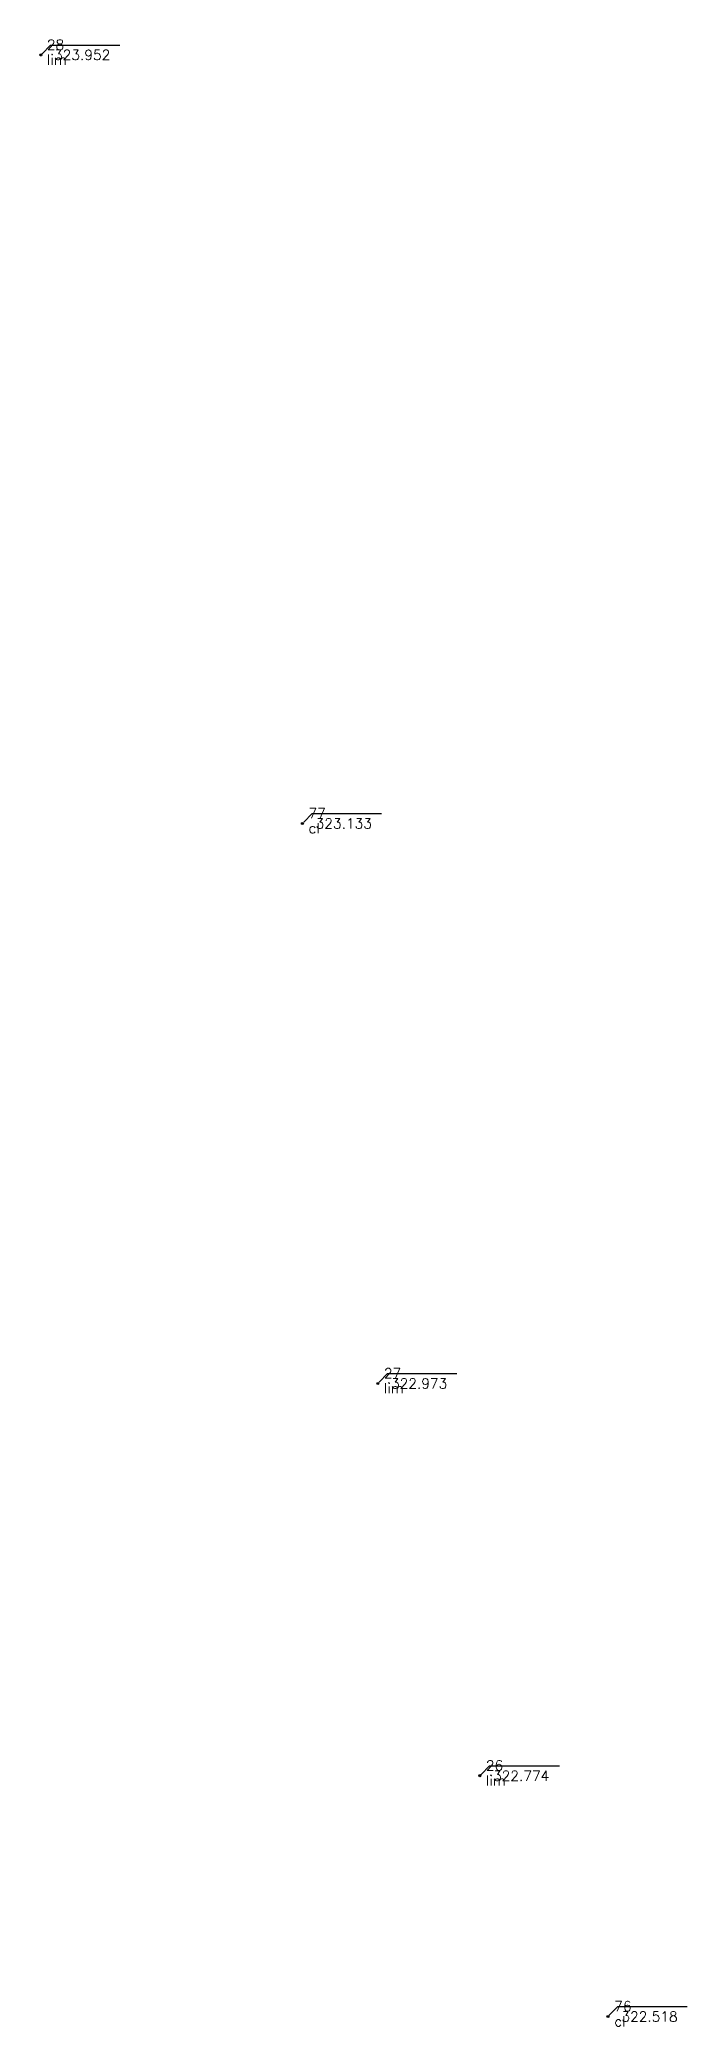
# Model space of a CAD drawing. Extents: x 611010 to 615314, y 642768 to 648579.
# Drawn here: x 614609.3 to 614649.3, y 645368 to 645490.9 of the extents above; entities that cross this region are included whole.
import ezdxf

# ---------------------------------------------------------------- set-up
doc = ezdxf.new("R2010")
doc.units = 0
doc.header["$LTSCALE"] = 0.5
doc.header["$MEASUREMENT"] = 0
doc.header["$PDMODE"] = 32
doc.header["$PDSIZE"] = 0.125
doc.layers.get('0').update_dxf_attribs({"color": 1, "linetype": 'CONTINUOUS'})
for name, color, linetype in [('0_pct_coduri', 20, 'CONTINUOUS'), ('0_pct_cote', 7, 'CONTINUOUS'), ('0_pct_denumiri', 7, 'CONTINUOUS'), ('0_pct_linii_marcaj', 7, 'CONTINUOUS'), ('0_pct_simboluri', 7, 'CONTINUOUS')]:
    doc.layers.add(name, color=color, linetype=linetype)
doc.layers.get('0').off()
doc.styles.add('ROMANS', font='ROMANS.SHX')
doc.styles.get("Standard").update_dxf_attribs({"font": 'romans.shx'})

msp = doc.modelspace()

# ---------------------------------------------------------------- texts
at = {"layer": '0_pct_coduri', "style": 'ROMANS'}
for s, p in [('lim', (614609.74, 645489.31)), ('cl', (614625.92, 645441.79)), ('lim', (614630.58, 645407.16)), ('lim', (614636.89, 645382.9)), ('cl', (614644.83, 645368.01))]:
    msp.add_text(s, height=0.625, dxfattribs=at).set_placement(p)
at = {"layer": '0_pct_cote', "style": 'ROMANS'}
for s, p in [('323.952', (614610.18, 645489.6)), ('323.133', (614626.36, 645442.08)), ('322.973', (614631.02, 645407.45)), ('322.774', (614637.33, 645383.19)), ('322.518', (614645.27, 645368.3))]:
    msp.add_text(s, height=0.625, dxfattribs=at).set_placement(p)
at = {"layer": '0_pct_denumiri', "style": 'ROMANS'}
for s, p in [('28', (614609.74, 645490.23)), ('77', (614625.92, 645442.71)), ('27', (614630.58, 645408.08)), ('26', (614636.89, 645383.83)), ('76', (614644.83, 645368.94))]:
    msp.add_text(s, height=0.625, dxfattribs=at).set_placement(p)

# ---------------------------------------------------------------- blocks, each defined once
blk = doc.blocks.new('Punct')
blk.add_point((0, 0))
at = {"flags": 1}
for tag, p in [('DENPCT', (1.4, 0)), ('COTA', (1.4, -2.5)), ('COD', (1.4, -5))]:
    blk.add_attdef(tag, p, '', height=1.5, dxfattribs=at)

# ---------------------------------------------------------------- linework, layer by layer
at = {"layer": '0_pct_linii_marcaj'}
for points in [[(614609.44, 645489.99), (614609.97, 645490.52), (614614.26, 645490.52)], [(614625.62, 645442.47), (614626.15, 645443), (614630.44, 645443)], [(614630.28, 645407.84), (614630.81, 645408.37), (614635.1, 645408.37)], [(614636.59, 645383.59), (614637.12, 645384.12), (614641.44, 645384.12)], [(614644.52, 645368.7), (614645.05, 645369.23), (614649.34, 645369.23)]]:
    msp.add_lwpolyline(points, dxfattribs=at)

# ---------------------------------------------------------------- block references
at = {"layer": '0_pct_simboluri', "xscale": 3, "yscale": 3}
for p in [(614609.36, 645489.91), (614625.54, 645442.39), (614630.2, 645407.76), (614636.51, 645383.51), (614644.44, 645368.62)]:
    msp.add_blockref('Punct', p, dxfattribs=at)

msp.set_redraw_order([(e.dxf.handle, doc.entitydb.next_handle()) for e in msp.query("TEXT MTEXT ATTDEF DIMENSION ARC_DIMENSION")])  # texts and dimensions are drawn at this point

doc.saveas('drawing.dxf')
